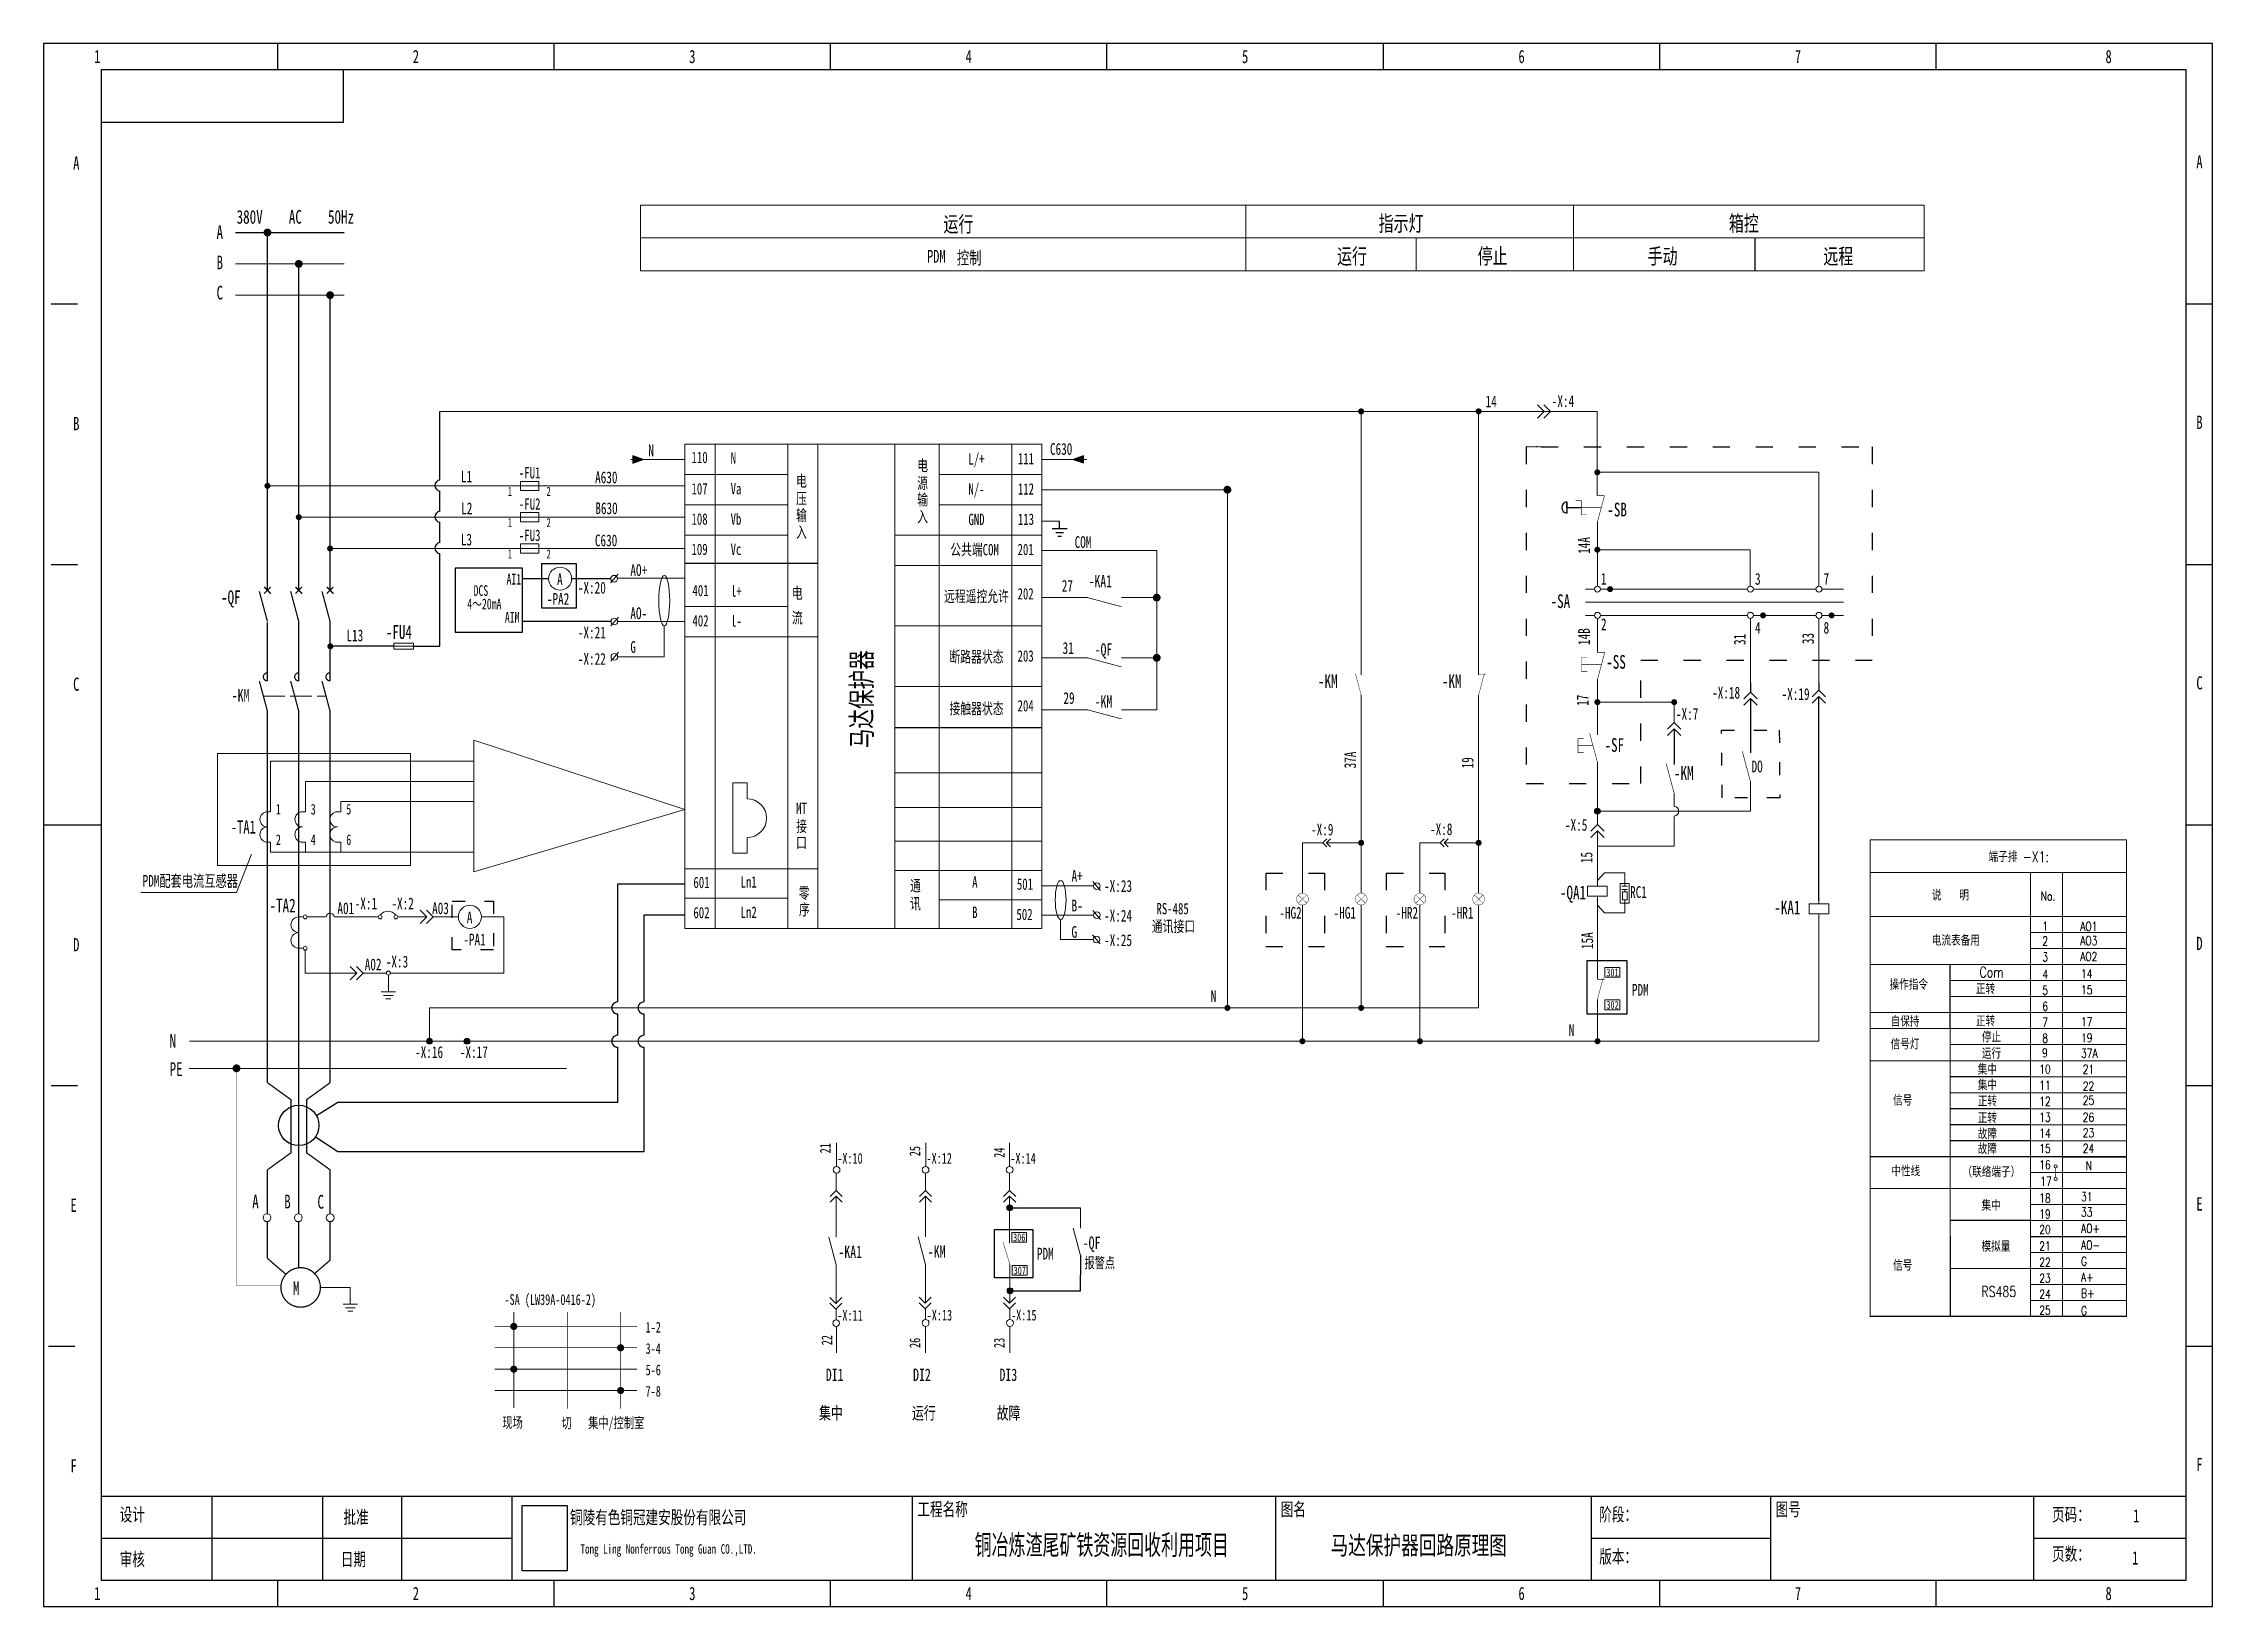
# Model space of a CAD drawing. Header units: millimetres. Extents: x 401220 to 2750366, y -101310 to 943175.
# Drawn here: x 1110437 to 1171055, y 334501 to 378199 of the extents above; entities that cross this region are included whole.
import ezdxf
from ezdxf.enums import TextEntityAlignment as Align

# ---------------------------------------------------------------- set-up
doc = ezdxf.new("R2010")
doc.units = ezdxf.units.MM
for name, pattern in [('ACAD_ISO02W100', [15, 12, -3]), ('ACAD_ISO03W100', [30, 12, -18]), ('事故照明', [800, 600, 0, -200, 0])]:
    doc.linetypes.add(name, pattern=pattern)
doc.layers.add('1', color=7, linetype='Continuous')
for name, color, linetype, lineweight in [('2', 4, 'Continuous', 18), ('_0', 7, 'Continuous', 25), ('SW', 8, 'Continuous', 20), ('T', 7, 'Continuous', 18), ('TEXT', 4, 'Continuous', 0)]:
    doc.layers.add(name, color=color, linetype=linetype, lineweight=lineweight)
doc.styles.add('IDQSTYLE', font='NSimSun.ttf', dxfattribs={"width": 0.7})
doc.styles.add('PYF', font='complex.shx', dxfattribs={"width": 0.75, "bigfont": 'hzdx.shx'})
doc.styles.add('SIM', font='simplex.shx', dxfattribs={"width": 0.75, "bigfont": 'hzdx.shx'})
doc.styles.get("Standard").update_dxf_attribs({"font": 'arial.ttf', "bigfont": 'hzdx.shx'})
doc.styles.add('标准', font='NSimSun.ttf', dxfattribs={"width": 0.667})

msp = doc.modelspace()

# ---------------------------------------------------------------- texts
at = {"style": 'IDQSTYLE', "width": 0.7}
for s, p in [('1', (1111944.7, 377537.3)), ('2', (1120846.3, 377537.3)), ('3', (1128570.8, 377537.3)), ('4', (1136295.2, 377537.3)), ('5', (1144019.7, 377537.3)), ('6', (1151744.2, 377537.3)), ('7', (1159468.7, 377537.3)), ('8', (1168149.6, 377537.3)), ('A', (1111356.2, 374557.9)), ('A', (1170687.6, 374594.7)), ('B', (1111356.2, 367274.8)), ('B', (1170687.6, 367311.6)), ('C', (1111356.2, 359991.7)), ('C', (1170687.6, 360028.5)), ('D', (1111356.2, 352708.6)), ('D', (1170687.6, 352745.4)), ('E', (1111282.6, 345425.5)), ('E', (1170687.6, 345462.3)), ('F', (1111282.6, 338142.4)), ('F', (1170687.6, 338179.2)), ('1', (1111944.7, 334574.5)), ('2', (1120846.3, 334574.5)), ('3', (1128570.8, 334574.5)), ('4', (1136295.2, 334574.5)), ('5', (1144019.7, 334574.5)), ('6', (1151744.2, 334574.5)), ('7', (1159468.7, 334574.5)), ('8', (1168149.6, 334574.5))]:
    msp.add_text(s, height=368.6, dxfattribs=at).set_placement(p, align=Align.BOTTOM_CENTER)
at = {"linetype": 'Continuous', "lineweight": 15, "style": 'IDQSTYLE', "width": 0.7}
for s, height, p in [('380V    AC    50Hz', 382.991, (1115836, 373158.6)), ('运行', 437.7, (1135589.4, 372929.5)), ('指示灯', 437.7, (1147749.8, 372948.4)), ('箱控', 437.7, (1157537.3, 372948.4)), ('A', 383, (1115274.5, 372729.8)), ('B', 383, (1115274.5, 371885)), ('PDM', 361.11, (1135131.8, 372066.7)), ('控制', 361.11, (1135962.3, 372024.8)), ('运行', 437.7, (1146587.9, 372031.4)), ('停止', 437.7, (1150516.7, 372031.4)), ('手动', 437.7, (1155267.3, 372031.4)), ('远程', 437.7, (1160177.6, 372031.4)), ('C', 383, (1115274.5, 371040.3)), ('-X:4', 328.28, (1152588.2, 368032.8)), ('110', 316.23, (1128547.4, 366467.3)), ('N', 316.2, (1129641.4, 366451.3)), ('111', 316.23, (1137667.9, 366432)), ('107', 316.23, (1128547.4, 365591.1)), ('Va', 316.23, (1129641.4, 365591.1)), ('112', 316.23, (1137667.9, 365586)), ('108', 316.23, (1128547.4, 364745.1)), ('Vb', 316.23, (1129641.4, 364745.1)), ('113', 316.23, (1137667.9, 364740.1)), ('-SB', 382.99, (1154140.7, 364975.8)), ('109', 316.23, (1128547.4, 363899.2)), ('Vc', 316.23, (1129641.4, 363899.2)), ('201', 316.23, (1137659.4, 363894.1)), ('A', 328.3, (1124790.9, 363054.6)), ('-X:20', 328.28, (1125372.3, 362819.2)), ('-KA1', 341.41, (1139646, 362996.5)), ('1', 328.3, (1153963.7, 363068.1)), ('3', 328.3, (1158268.1, 363066.2)), ('7', 328.3, (1160183.3, 363066.2)), ('-QF', 382.99, (1115402.3, 362525)), ('-PA2', 328.28, (1124506.5, 362505.2)), ('401', 316.23, (1128574.4, 362747.1)), ('202', 316.23, (1137659.4, 362656.5)), ('-SA', 382.99, (1152555.7, 362414.8)), ('-FU4', 382.99, (1120006.1, 361553.5)), ('-X:21', 328.28, (1125372.3, 361566.5)), ('402', 316.23, (1128574.4, 361901.1)), ('2', 328.3, (1153963.7, 361796.1)), ('4', 328.3, (1158268.1, 361699.8)), ('8', 328.3, (1160183.3, 361699.8)), ('-QF', 341.41, (1139817.4, 361086.4)), ('-X:22', 328.28, (1125372.3, 360829.1)), ('203', 316.23, (1137659.4, 360917.7)), ('-SS', 382.99, (1154110.3, 360717.7)), ('-KM', 348.17, (1115698.3, 359801.3)), ('-KM', 382.99, (1146055.7, 360179)), ('-KM', 382.99, (1149518.8, 360179)), ('-X:18', 328.28, (1157069.7, 359885.8)), ('-X:19', 328.28, (1159010.6, 359847.8)), ('204', 316.23, (1137659.4, 359525.9)), ('-KM', 341.41, (1139817.4, 359632.3)), ('-X:7', 328.28, (1156058.8, 359290.8)), ('-SF', 382.99, (1154062.6, 358394.3)), ('-KM', 382.99, (1156004.4, 357612.2)), ('DO', 328.28, (1158170.3, 357821.9)), ('-X:5', 328.28, (1152956.6, 356188.6)), ('-X:9', 328.28, (1145861.5, 356061)), ('-X:8', 328.28, (1149186.6, 356070.1)), ('PDM配套电流互感器', 328.28, (1113209.8, 354624.4)), ('601', 316.23, (1128601.4, 354588.3)), ('A', 316.2, (1136390.9, 354597.8)), ('501', 316.23, (1137640.1, 354539.8)), ('-X:23', 328.28, (1140077.3, 354480.6)), ('-QA1', 382.99, (1152817.6, 354272.4)), ('RC1', 328.28, (1154777.6, 354312.4)), ('-TA2', 382.99, (1116756.3, 353908.5)), ('-X:1', 328.28, (1119137, 353991.7)), ('-X:2', 328.28, (1120162.9, 353991.7)), ('602', 316.23, (1128601.4, 353742.3)), ('B', 316.2, (1136390.9, 353751.9)), ('-HG2', 328.28, (1144974.7, 353732)), ('-HG1', 328.28, (1146491.7, 353732.1)), ('-HR2', 328.28, (1148227.2, 353732)), ('-HR1', 328.28, (1149774.5, 353732)), ('-KA1', 382.99, (1158807.4, 353853.5)), ('A', 328.3, (1122269.2, 353602.5)), ('502', 316.23, (1137627.7, 353693.9)), ('-X:24', 328.28, (1140077.3, 353650.9)), ('-PA1', 328.28, (1122171.6, 352984.3)), ('-X:25', 328.28, (1140077.3, 352965.9)), ('-X:3', 328.28, (1120005.5, 352367.5)), ('N', 383, (1113963, 350121.3)), ('-X:16   -X:17', 328.278, (1120824.2, 349838.7)), ('PE', 382.99, (1113963, 349333.5)), ('-X:10', 298.43, (1132621.3, 346883.9)), ('-X:12', 298.43, (1135115.2, 346884.1)), ('-X:14', 298.43, (1137457.5, 346883.9)), ('A', 383, (1116272, 345631)), ('B', 383, (1117165.8, 345631.1)), ('C', 383, (1118094.8, 345625.4)), ('-KA1', 348.17, (1132651.3, 344245.7)), ('-KM', 348.17, (1135150.9, 344252.4)), ('-QF', 348.17, (1139479.8, 344498.2)), ('报警点', 298.43, (1139529.3, 343962.6)), ('M', 383, (1117410, 343209.8)), ('-SA (LW39A-0416-2)', 298.434, (1123321.9, 342936.2)), ('-X:11', 298.43, (1132621.3, 342492.9)), ('-X:13', 298.43, (1135120.9, 342499.6)), ('-X:15', 298.43, (1137478.9, 342499.6)), ('1-2', 298.43, (1127264.5, 342161.9)), ('3-4', 298.43, (1127264.5, 341565)), ('5-6', 298.43, (1127264.5, 340968.2)), ('DI1', 348.17, (1132301, 340808.7)), ('DI2', 348.17, (1134739.9, 340808.7)), ('DI3', 348.17, (1137153.2, 340808.7)), ('7-8', 298.43, (1127264.5, 340371.3)), ('集中', 348.17, (1132111.7, 339738.4)), ('运行', 348.17, (1134709.9, 339738.4)), ('故障', 348.17, (1137076.9, 339738.4)), ('现场', 298.43, (1123265.9, 339501)), ('切', 298.4, (1124917.1, 339487.2)), ('集中/控制室', 298.43, (1125660.3, 339492.5))]:
    msp.add_text(s, height=height, dxfattribs=at).set_placement(p)
at = {"color": 1, "linetype": 'Continuous', "lineweight": 15, "style": 'IDQSTYLE', "width": 0.7}
for s, height, p in [('14', 328.28, (1150738.8, 368024.7)), ('N', 328.3, (1127340, 366660)), ('C630', 328.28, (1138565.2, 366697.9)), ('L1', 328.28, (1122106.7, 365927.6)), ('A630', 328.28, (1125854.4, 365904.1)), ('L2', 328.28, (1122112.7, 365038.3)), ('B630', 328.28, (1125860.4, 365039.9)), ('L3', 328.28, (1122100.7, 364165.2)), ('C630', 328.28, (1125848.3, 364141.8)), ('COM', 328.28, (1139254.1, 364095.3)), ('AO+', 328.28, (1126840.1, 363311.1)), ('27', 328.28, (1138895.3, 362871.1)), ('AO-', 328.28, (1126840, 362105.3)), ('L13', 328.28, (1118905.5, 361486.7)), ('G', 328.3, (1126840, 361162)), ('31', 328.28, (1138918.2, 361133.2)), ('29', 328.28, (1138941.2, 359734.8)), ('A+', 328.28, (1139167.7, 354763)), ('A01', 328.28, (1118652.8, 353858.9)), ('A03', 328.28, (1121299.2, 353858.9)), ('B-', 328.28, (1139167.7, 353933.4)), ('G', 328.3, (1139167.7, 353196.6)), ('A02', 328.28, (1119416.6, 352288.5)), ('N', 328.3, (1143057.4, 351401.7)), ('N', 328.3, (1153063.7, 350449.5))]:
    msp.add_text(s, height=height, dxfattribs=at).set_placement(p)
at = {"linetype": 'Continuous', "lineweight": 15, "style": 'IDQSTYLE', "width": 0.7}
for s, height, p in [('L/+', 316.23, (1136512.3, 366426.9)), ('电', 316.2, (1131622.7, 365810.3)), ('电', 316.2, (1135006.6, 366241.6)), ('压', 316.2, (1131622.7, 365316.4)), ('源', 316.2, (1135006.6, 365747.7)), ('输', 316.2, (1135006.6, 365287)), ('N/-', 316.23, (1136512.3, 365581)), ('输', 316.2, (1131622.7, 364855.8)), ('入', 316.2, (1135006.6, 364808.7)), ('GND', 316.23, (1136512.3, 364735)), ('入', 316.2, (1131622.7, 364377.4)), ('公共端COM', 316.23, (1136458.3, 363889)), ('l+', 316.23, (1129801.5, 362730.8)), ('电', 316.2, (1131503.3, 362675.7)), ('远程遥控允许', 316.23, (1136512.3, 362586.6)), ('l-', 316.23, (1129801.5, 361892.6)), ('流', 316.2, (1131503.3, 361985.1)), ('断路器状态', 316.23, (1136512.3, 360894.6)), ('接触器状态', 316.23, (1136512.3, 359448.5)), ('接', 316.2, (1131622.7, 356160.5)), ('MT', 316.23, (1131622.7, 356654.4)), ('口', 316.2, (1131622.7, 355699.8)), ('Ln1', 316.23, (1130146.1, 354600.3)), ('零', 316.2, (1131694.3, 354290.5)), ('通', 316.2, (1134806.6, 354496.3)), ('Ln2', 316.23, (1130146.1, 353754.4)), ('序', 316.2, (1131701.7, 353826.2)), ('讯', 316.2, (1134805.4, 353994.3)), ('RS-485', 316.23, (1141992.6, 353854.3)), ('通讯接口', 316.23, (1142017.4, 353361.8)), ('301', 218.85, (1154285.8, 352119.3)), ('PDM', 328.28, (1155063.3, 351578.2)), ('302', 218.85, (1154285.8, 351212.2)), ('306', 218.85, (1137706.8, 344713.3)), ('PDM', 328.28, (1138434.9, 344204)), ('307', 218.85, (1137723.1, 343790))]:
    msp.add_text(s, height=height, dxfattribs=at).set_placement(p, align=Align.CENTER)
for s, p in [('1', (1123474.6, 365473.8)), ('2', (1124555.7, 365473.8)), ('2', (1124555.7, 364600.9)), ('1', (1123474.6, 364600.9)), ('1', (1123474.6, 363724.3)), ('2', (1124555.7, 363724.3))]:
    msp.add_text(s, height=253, dxfattribs=at).set_placement(p, align=Align.BOTTOM_CENTER)
at = {"color": 1, "linetype": 'Continuous', "lineweight": 15, "style": 'IDQSTYLE', "width": 0.7}
for s, height, p in [('14A', 328.28, (1153652.7, 363930.1)), ('14B', 328.28, (1153652.7, 361382.1)), ('31', 328.28, (1158004.1, 361382.1)), ('33', 328.28, (1159912.5, 361405.6)), ('17', 328.28, (1153615.8, 359680.7)), ('37A', 328.28, (1147116.1, 357932.8)), ('19', 328.28, (1150398.9, 357932.8)), ('15', 328.28, (1153723.4, 355283.3)), ('15A', 328.28, (1153743.3, 352882.7)), ('21', 298.43, (1132435, 347171.5)), ('25', 298.43, (1134939.4, 347090.4)), ('24', 298.43, (1137297.4, 347047.2)), ('22', 298.43, (1132480.5, 341806.3)), ('26', 298.43, (1134939.4, 341731)), ('23', 298.43, (1137297.4, 341731))]:
    msp.add_text(s, height=height, rotation=90, dxfattribs=at).set_placement(p)
at = {"linetype": 'Continuous', "lineweight": 15, "style": 'IDQSTYLE', "width": 0.7}
msp.add_text('马达保护器', height=574.49, rotation=90, dxfattribs=at).set_placement((1133587.3, 358494.7))
msp.add_text('-TA1 ', height=365.92, dxfattribs=at).set_placement((1116546.9, 356295), align=Align.MIDDLE_RIGHT)
for s, p in [('1', (1116935.4, 356790.7)), ('3', (1117907.3, 356790.7)), ('5', (1118901, 356790.7)), ('2', (1116935.4, 355940.9)), ('4', (1117907.3, 355940.9)), ('6', (1118901, 355940.9))]:
    msp.add_text(s, height=292.7, dxfattribs=at).set_placement(p, align=Align.MIDDLE_LEFT)
at = {"style": 'IDQSTYLE', "width": 0.7}
for s, p in [('设计', (1112570, 336781.5)), ('批准', (1118823.2, 336707.9)), ('工程名称', (1134860.7, 336928.6)), ('图名', (1145012.9, 336928.6)), ('阶段：', (1153914.4, 336781.5)), ('图号', (1158843.4, 336928.6)), ('页码：', (1166567.9, 336781.5)), ('审核', (1112570, 335530.8)), ('日期', (1118749.6, 335530.8)), ('版本：', (1153914.4, 335604.4)), ('页数：', (1166567.9, 335678))]:
    msp.add_text(s, height=368.57, dxfattribs=at).set_placement(p, align=Align.BOTTOM_LEFT)
for s, height, p in [('铜陵有色铜冠建安股份有限公司', 368.568, (1125151.5, 337180.9)), ('Tong Ling Nonferrous Tong Guan CO.,LTD.', 265.369, (1125445.8, 336245.1))]:
    msp.add_text(s, height=height, dxfattribs=at).set_placement(p, align=Align.TOP_LEFT)
for p in [(1168922, 336855), (1168892.6, 335678)]:
    msp.add_text('1', height=368.6, dxfattribs=at).set_placement(p, align=Align.CENTER)
msp.add_text('马达保护器回路原理图', height=516, dxfattribs=at).set_placement((1148871.7, 336214.9), align=Align.MIDDLE_CENTER)
at = {"linetype": 'Continuous', "lineweight": 15, "style": 'IDQSTYLE', "width": 0.7}
for tag, p in [('-FU1', (1124026.2, 366039.6)), ('-FU2', (1124026.2, 365166.7)), ('-FU3', (1124026.2, 364290.2))]:
    msp.add_attdef(tag, text='RD', height=316.23, dxfattribs=at).set_placement(p, align=Align.CENTER)
at = {"layer": 'SW', "color": 4, "linetype": 'Continuous', "lineweight": 25, "style": '标准', "width": 0.62}
msp.add_text('铜冶炼渣尾矿铁资源回收利用项目', height=560, dxfattribs=at).set_placement((1140014, 335949.2), align=Align.CENTER)
at = {"layer": 'T', "color": 7, "width": 0.75}
for s, height, style, p in [('端子排 -X1:', 298.43, 'PYF', (1164794.4, 355314.2)), ('说   明', 298.43, 'PYF', (1163208.8, 354238.8)), ('No.', 248.7, 'SIM', (1166253.9, 354238.8)), ('1', 248.7, 'SIM', (1166296.2, 353397.7)), ('AO1', 248.7, 'SIM', (1167356.5, 353392.2)), ('电流表备用', 298.43, 'PYF', (1163208.8, 352975.7)), ('2', 248.7, 'SIM', (1166296.2, 352986.1)), ('AO3', 248.7, 'SIM', (1167356.5, 352993.1)), ('Com', 298.43, 'PYF', (1164541.1, 352087.4)), ('3', 248.7, 'SIM', (1166296.2, 352536.8)), ('4', 248.7, 'SIM', (1166296.2, 352054.8)), ('AO2', 248.7, 'SIM', (1167356.5, 352550.3)), ('14', 248.7, 'SIM', (1167379.1, 352066.6)), ('操作指令', 298.43, 'PYF', (1162026.4, 351743.6)), ('正转', 298.43, 'PYF', (1164442.8, 351618.1)), ('5', 248.7, 'SIM', (1166296.2, 351607.1)), ('15', 248.7, 'SIM', (1167379.1, 351619)), ('自保持', 298.43, 'PYF', (1162056.9, 350712.3)), ('正转', 298.43, 'PYF', (1164442.8, 350721.2)), ('6', 248.7, 'SIM', (1166296.2, 351159.5)), ('信号灯', 298.43, 'PYF', (1162056.9, 350074.9)), ('停止', 298.43, 'PYF', (1164606.3, 350274.1)), ('7', 248.7, 'SIM', (1166296.2, 350711.8)), ('8', 248.7, 'SIM', (1166296.2, 350264.2)), ('17', 248.7, 'SIM', (1167379.1, 350723.7)), ('19', 248.7, 'SIM', (1167379.1, 350276)), ('运行', 298.43, 'PYF', (1164606.3, 349816.2)), ('9', 248.7, 'SIM', (1166288.9, 349856.2)), ('37A', 248.7, 'SIM', (1167379.1, 349843.9)), ('集中', 298.43, 'PYF', (1164492.2, 349366.1)), ('集中', 298.43, 'PYF', (1164492.2, 348934.2)), ('10', 248.7, 'SIM', (1166211.4, 349399.1)), ('11', 248.7, 'SIM', (1166211.4, 348951.5)), ('21', 248.7, 'SIM', (1167427.3, 349398.8)), ('22', 248.7, 'SIM', (1167427.3, 348924.9)), ('信号', 298.43, 'PYF', (1162125.8, 348504.5)), ('正转', 298.43, 'PYF', (1164492.1, 348482.5)), ('12', 248.7, 'SIM', (1166211.4, 348503.8)), ('25', 248.7, 'SIM', (1167427.3, 348529.9)), ('正转', 298.43, 'PYF', (1164492.1, 348013)), ('13', 248.7, 'SIM', (1166211.4, 348056.2)), ('26', 248.7, 'SIM', (1167427.3, 348055.9)), ('故障', 298.43, 'PYF', (1164492.1, 347566.7)), ('故障', 298.43, 'PYF', (1164492.1, 347147.3)), ('14', 248.7, 'SIM', (1166211.4, 347608.5)), ('15', 248.7, 'SIM', (1166211.4, 347182)), ('23', 248.7, 'SIM', (1167427.3, 347620.3)), ('24', 248.7, 'SIM', (1167427.3, 347184.8)), ('中性线', 298.43, 'PYF', (1162077.6, 346528.6)), ('（联络端子）', 298.43, 'PYF', (1164067.9, 346503.3)), ('16', 248.7, 'SIM', (1166211.4, 346727.1)), ('N', 248.7, 'SIM', (1167505.6, 346701.5)), ('17', 248.7, 'SIM', (1166239.6, 346267.9)), ('集中', 298.43, 'PYF', (1164596.6, 345565.4)), ('18', 248.7, 'SIM', (1166211.4, 345797.2)), ('19', 248.7, 'SIM', (1166211.4, 345349.6)), ('31', 248.7, 'SIM', (1167379.1, 345836.9)), ('33', 248.7, 'SIM', (1167379.1, 345404.7)), ('20', 248.7, 'SIM', (1166211.4, 344919.8)), ('AO+', 248.7, 'SIM', (1167379.1, 344948.9)), ('模拟量', 298.43, 'PYF', (1164596.6, 344419.4)), ('21', 248.7, 'SIM', (1166211.4, 344454.3)), ('AO-', 248.7, 'SIM', (1167379.1, 344482.9)), ('信号', 298.43, 'PYF', (1162125.8, 343891.4)), ('22', 248.7, 'SIM', (1166211.4, 344006.6)), ('23', 248.7, 'SIM', (1166211.4, 343559)), ('A+', 248.7, 'SIM', (1167379.1, 343586.9)), ('G', 248.7, 'SIM', (1167379.1, 344030)), ('RS485', 298.43, 'PYF', (1164596.6, 343158.2)), ('24', 248.7, 'SIM', (1166211.4, 343111.3)), ('B+', 248.7, 'SIM', (1167379.1, 343134.7)), ('25', 248.7, 'SIM', (1166211.4, 342663.7)), ('G', 248.7, 'SIM', (1167379.1, 342646.6))]:
    msp.add_text(s, height=height, dxfattribs=dict(at, style=style)).set_placement(p)
at = {"layer": 'TEXT', "color": 7, "linetype": 'ByBlock', "ltscale": 100, "style": '标准', "width": 0.667}
for s, p in [('AI1', (1123788.4, 363072.8)), ('AIM', (1123741.5, 362004.5))]:
    msp.add_text(s, height=300, rotation=360, dxfattribs=at).set_placement(p, align=Align.RIGHT)
msp.add_text('4～20mA', height=300, rotation=360, dxfattribs=at).set_placement((1122759.3, 362526.5), align=Align.MIDDLE)
at = {"layer": 'TEXT', "color": 4, "linetype": 'ByBlock', "ltscale": 100, "style": '标准', "width": 0.667}
msp.add_text('DCS', height=300, rotation=360, dxfattribs=at).set_placement((1122459.3, 362753.5))

# ---------------------------------------------------------------- blocks, each defined once
blk = doc.blocks.new('RECTANG')
for p, q in [((1, 1), (0, 1)), ((0, 1), (0, 0)), ((0, 0), (1, 0)), ((1, 0), (1, 1))]:
    blk.add_line(p, q)
blk = doc.blocks.new('FUSE01H')
at = {"layer": '2'}
blk.add_line((0, 0), (10, 0), dxfattribs=at)
for p in [(0, 0), (10, 0)]:
    blk.add_point(p, dxfattribs=at)
at = {"layer": '2', "xscale": 3, "yscale": 10, "zscale": 3, "rotation": 90}
blk.add_blockref('RECTANG', (10, -1.5), dxfattribs=at)
at = {"layer": '1', "width": 0.9}
for tag, p in [('RT', (5, 2)), ('CR', (5, -4))]:
    blk.add_attdef(tag, text='', height=1.8, dxfattribs=at).set_placement(p, align=Align.CENTER)
at = {"layer": '1', "width": 0.9, "flags": 1}
blk.add_attdef('SD', text='', height=1, dxfattribs=at).set_placement((5, -6), align=Align.CENTER)
at = {"layer": '2', "width": 0.9}
blk.add_attdef('DN', text='', height=2.2, dxfattribs=at).set_placement((5, 5), align=Align.CENTER)
blk = doc.blocks.new('EARTH01')
at = {"layer": '2'}
for p, q in [((0, 0), (0, -2)), ((-3, -2), (3, -2)), ((-2, -3.52), (2, -3.52)), ((-1, -4.89), (1, -4.89))]:
    blk.add_line(p, q, dxfattribs=at)
blk.add_point((0, 0), dxfattribs=at)
at = {"layer": '1', "width": 0.9, "flags": 1}
blk.add_attdef('SD', (4, -10), '', height=1, dxfattribs=at)
at = {"layer": '1', "width": 0.9}
for tag, p in [('CR', (4, -8)), ('RT', (4, -5))]:
    blk.add_attdef(tag, p, '', height=1.8, dxfattribs=at)
at = {"layer": '2', "width": 0.9}
blk.add_attdef('DN', (4, -2), '', height=2.2, dxfattribs=at)
blk = doc.blocks.new('COIL01')
at = {"layer": '2'}
for p, q in [((0, -2), (0, 0)), ((0, -7), (0, -9))]:
    blk.add_line(p, q, dxfattribs=at)
for p in [(0, 0), (0, -9)]:
    blk.add_point(p, dxfattribs=at)
at = {"layer": '2', "xscale": 10, "yscale": -5, "zscale": 10}
blk.add_blockref('RECTANG', (-5, -2), dxfattribs=at)
at = {"layer": '1', "width": 0.9}
for tag, p in [('T1', (1, -1)), ('T2', (1, -9.5))]:
    blk.add_attdef(tag, p, '', height=1.5, dxfattribs=at)
for tag, p in [('CR', (-6, -11)), ('RT', (-6, -8))]:
    blk.add_attdef(tag, text='', height=1.8, dxfattribs=at).set_placement(p, align=Align.RIGHT)
blk.add_attdef('LD', text='', height=2.5, dxfattribs=at).set_placement((0, -6), align=Align.CENTER)
at = {"layer": '1', "width": 0.9, "flags": 1}
for tag, p in [('SD', (-6, -13)), ('SN', (-6, -15))]:
    blk.add_attdef(tag, text='', height=1, dxfattribs=at).set_placement(p, align=Align.RIGHT)
at = {"layer": '2', "width": 0.9}
blk.add_attdef('DN', text='', height=2.2, dxfattribs=at).set_placement((-6, -5), align=Align.RIGHT)
blk = doc.blocks.new('17-27-01')
at = {"color": 7, "linetype": 'Continuous'}
for p, q in [((0, -2.5), (0, 0)), ((-2.5, -2.5), (2.5, -2.5)), ((-1.25, -3.75), (1.25, -3.75)), ((-0.625, -5), (0.625, -5))]:
    blk.add_line(p, q, dxfattribs=at)

# ---------------------------------------------------------------- hatches: boundary and pattern name
h = msp.add_hatch(color=256)
h.dxf.hatch_style = 1
h.paths.add_polyline_path([(1126909.8, 366467), (1126909.8, 366560.2), (1127160.9, 366560.2)])
h.paths.add_polyline_path([(1127185.6, 366569.4), (1127160.9, 366560.2), (1126909.8, 366560.2), (1126909.8, 366569.4), (1126909.8, 366669.4)])
h = msp.add_hatch(color=256)
h.dxf.hatch_style = 1
h.paths.add_polyline_path([(1139499.5, 366671.9), (1139499.5, 366578.6), (1139248.4, 366578.6)])
h.paths.add_polyline_path([(1139223.7, 366569.4), (1139248.4, 366578.6), (1139499.5, 366578.6), (1139499.5, 366569.4), (1139499.5, 366469.5)])
h = msp.add_hatch(color=256)
h.dxf.hatch_style = 1
h.paths.add_polyline_path([(1153780.5, 356734.7, 1), (1153944.7, 356734.7, 1)])
h = msp.add_hatch(color=256)
h.dxf.hatch_style = 1
h.paths.add_polyline_path([(1137356.8, 345651, 1), (1137520.9, 345651, 1)])
h = msp.add_hatch(color=256)
h.dxf.hatch_style = 1
h.paths.add_polyline_path([(1137365.8, 343331.8, 1), (1137529.9, 343331.8, 1)])

# ---------------------------------------------------------------- linework, layer by layer
at = {"ltscale": 4}
for p, q in [((1116984, 377463.8), (1116984, 378199.4)), ((1124708.5, 377463.8), (1124708.5, 378199.4)), ((1132433, 377463.8), (1132433, 378199.4)), ((1140157.5, 377463.8), (1140157.5, 378199.4)), ((1147882, 377463.8), (1147882, 378199.4)), ((1155606.5, 377463.8), (1155606.5, 378199.4)), ((1163331, 377463.8), (1163331, 378199.4)), ((1118823.2, 375992.4), (1118823.2, 377463.8)), ((1112055.1, 375992.4), (1118823.2, 375992.4)), ((1110657.3, 370916.3), (1111393, 370916.3)), ((1170319.8, 370916.3), (1171055.4, 370916.3)), ((1110657.3, 363633.2), (1111393, 363633.2)), ((1170319.8, 363633.2), (1171055.4, 363633.2)), ((1110436.6, 356350.2), (1112055.1, 356350.2)), ((1170319.8, 356350.2), (1171055.4, 356350.2)), ((1110657.3, 349067.1), (1111393, 349067.1)), ((1170319.8, 349067.1), (1171055.4, 349067.1)), ((1110583.7, 341784), (1111319.4, 341784)), ((1170319.8, 341784), (1171055.4, 341784)), ((1112055.1, 337590.7), (1170319.8, 337590.7)), ((1115144.9, 337590.7), (1115144.9, 335236.6)), ((1118234.7, 337590.7), (1118234.7, 335236.6)), ((1120441.7, 337590.7), (1120441.7, 335236.6)), ((1123531.5, 337590.7), (1123531.5, 335236.6)), ((1134713.6, 337590.7), (1134713.6, 335236.6)), ((1144865.8, 337590.7), (1144865.8, 335236.6)), ((1153693.7, 337590.7), (1153693.7, 335236.6)), ((1158696.3, 337590.7), (1158696.3, 335236.6)), ((1166052.9, 337590.7), (1166052.9, 335236.6)), ((1112055.1, 336413.6), (1123531.5, 336413.6)), ((1153693.7, 336413.6), (1158696.3, 336413.6)), ((1166052.9, 336413.6), (1170319.8, 336413.6)), ((1116984, 334500.9), (1116984, 335236.6)), ((1124708.5, 334500.9), (1124708.5, 335236.6)), ((1132433, 334500.9), (1132433, 335236.6)), ((1140157.5, 334500.9), (1140157.5, 335236.6)), ((1147882, 334500.9), (1147882, 335236.6)), ((1155606.5, 334500.9), (1155606.5, 335236.6)), ((1163331, 334500.9), (1163331, 335236.6))]:
    msp.add_line(p, q, dxfattribs=at)
at = {"linetype": 'Continuous', "lineweight": 15}
for p, q in [((1127125.9, 373678.4), (1162993.1, 373678.2)), ((1127125.9, 371845.5), (1127125.9, 373678.4)), ((1127125.9, 371845.4), (1127125.9, 373678.2)), ((1144034.3, 371845.5), (1144034.3, 373678.4)), ((1144034.3, 371845.4), (1144034.3, 373678.2)), ((1153194.8, 371845.6), (1153194.8, 373678.5)), ((1153194.8, 371845.5), (1153194.8, 373678.4)), ((1162993.1, 371845.6), (1162993.1, 373678.5)), ((1162993.1, 371845.5), (1162993.1, 373678.4)), ((1162993.1, 371845.4), (1162993.1, 373678.2)), ((1127125.9, 372761.9), (1162993.1, 372761.8)), ((1148794.3, 371845.5), (1148794.3, 372761.9)), ((1153194.8, 371845.5), (1153194.8, 372761.9)), ((1127125.9, 371845.7), (1162993.1, 371845.6)), ((1152376.8, 367912.7), (1152191.1, 368098.4)), ((1152551.9, 367912.7), (1152366.2, 368098.4)), ((1121517.7, 367912.7), (1153491.7, 367912.7)), ((1147261.8, 367912.7), (1147261.8, 360550.7)), ((1150544.6, 367912.7), (1150544.6, 360550.7)), ((1152191.1, 367727), (1152376.8, 367912.7)), ((1152366.2, 367727), (1152551.9, 367912.7)), ((1152551.9, 367912.7), (1153858.9, 367912.7)), ((1153858.9, 366540.2), (1153858.9, 367912.9)), ((1153858.9, 367912.9), (1153858.9, 366540.2)), ((1153858.9, 367912.7), (1153858.9, 367912.7)), ((1128360.1, 366992.4), (1128360.1, 353456.8)), ((1128360.1, 366992.4), (1128360.1, 353456.8)), ((1128360.1, 366992.4), (1138342.6, 366992.4)), ((1128360.1, 366992.4), (1138342.6, 366992.4)), ((1129206.1, 366992.4), (1129206.1, 353456.8)), ((1131236.4, 366992.4), (1131236.4, 353456.8)), ((1132082.4, 366992.4), (1132082.4, 353456.8)), ((1134234.6, 366992.4), (1134234.6, 353456.8)), ((1135466.3, 366992.4), (1135466.3, 364454.5)), ((1137496.7, 366992.4), (1137496.7, 364454.5)), ((1138342.6, 366992.4), (1138342.6, 353456.8)), ((1126855, 366569.4), (1128360.1, 366569.4)), ((1128360.1, 366146.4), (1131236.4, 366146.4)), ((1129206.1, 366146.4), (1131236.4, 366146.4)), ((1135466.3, 366146.4), (1138342.6, 366146.4)), ((1138342.6, 366569.4), (1139595.4, 366569.4)), ((1153858.9, 366540.2), (1153858.9, 365557.9)), ((1160048.5, 366209.5), (1153858.9, 366209.5)), ((1160048.5, 366209.5), (1160048.5, 363026.8)), ((1128360.1, 365828.1), (1116739.9, 365828.1)), ((1124449.2, 365828.1), (1123603.2, 365828.1)), ((1123772.4, 365701.2), (1123772.4, 365955)), ((1123772.4, 365955), (1124280, 365955)), ((1123772.4, 365955), (1123772.4, 365701.2)), ((1124280, 365955), (1123772.4, 365955)), ((1124280, 365701.2), (1123772.4, 365701.2)), ((1123772.4, 365701.2), (1124280, 365701.2)), ((1124280, 365955), (1124280, 365701.2)), ((1124280, 365701.2), (1124280, 365955)), ((1138342.6, 365723.4), (1139595.4, 365723.4)), ((1138342.6, 365723.4), (1143524.5, 365723.4)), ((1143524.5, 351236.8), (1143524.5, 365723.4)), ((1128360.1, 364955.2), (1117531.7, 364955.2)), ((1124449.2, 364955.2), (1123603.2, 364955.2)), ((1123772.4, 364828.3), (1123772.4, 365082.1)), ((1123772.4, 365082.1), (1124280, 365082.1)), ((1123772.4, 365082.1), (1123772.4, 364828.3)), ((1124280, 365082.1), (1123772.4, 365082.1)), ((1124280, 365082.1), (1124280, 364828.3)), ((1124280, 364828.3), (1124280, 365082.1)), ((1128360.1, 365300.4), (1131236.4, 365300.4)), ((1135466.3, 365300.4), (1138342.6, 365300.4)), ((1124280, 364828.3), (1123772.4, 364828.3)), ((1123772.4, 364828.3), (1124280, 364828.3)), ((1128360.1, 364454.5), (1131236.4, 364454.5)), ((1128360.1, 364454.5), (1131236.4, 364454.5)), ((1134234.6, 364454.5), (1138342.6, 364454.5)), ((1134234.6, 364454.5), (1138342.6, 364454.5)), ((1135466.3, 364454.5), (1135466.3, 353456.8)), ((1137496.7, 364454.5), (1137496.7, 353456.8)), ((1138835.4, 364846.8), (1138342.6, 364846.8)), ((1153864.9, 363027), (1153864.9, 364824.5)), ((1128360.1, 364078.7), (1118448.9, 364078.7)), ((1124449.2, 364078.7), (1123603.2, 364078.7)), ((1123772.4, 363951.8), (1123772.4, 364205.6)), ((1123772.4, 364205.6), (1124280, 364205.6)), ((1123772.4, 364205.6), (1123772.4, 363951.8)), ((1124280, 364205.6), (1123772.4, 364205.6)), ((1124280, 363951.8), (1123772.4, 363951.8)), ((1123772.4, 363951.8), (1124280, 363951.8)), ((1124280, 364205.6), (1124280, 363951.8)), ((1124280, 363951.8), (1124280, 364205.6)), ((1140733, 364021.9), (1138342.6, 364021.9)), ((1141223.1, 364021.9), (1138832.8, 364021.9)), ((1141548.7, 364021.9), (1139158.3, 364021.9)), ((1141548.7, 359569.9), (1141548.7, 364021.9)), ((1153864.9, 364045.3), (1158133.3, 364045.3)), ((1158133.3, 364045.3), (1158133.3, 363026.8)), ((1126500.3, 363363.3), (1126283.7, 363115.6)), ((1127575.9, 363248.4), (1126475.9, 363248.4)), ((1127859, 363248.4), (1126759, 363248.4)), ((1128360.1, 363248.4), (1127260.1, 363248.4)), ((1128360.1, 363670.3), (1132082.4, 363670.3)), ((1134234.6, 363608.5), (1138342.6, 363608.5)), ((1138342.6, 362706.2), (1139125.2, 362706.2)), ((1138832.8, 362706.2), (1139615.3, 362706.2)), ((1140565.1, 362706.2), (1141223.1, 362706.2)), ((1140890.7, 362706.2), (1141548.7, 362706.2)), ((1153532.1, 362943.4), (1153781.3, 362943.4)), ((1153532.1, 362575.3), (1160736.8, 362575.3)), ((1153948.6, 362943.4), (1158056.2, 362943.4)), ((1158223.5, 362943.4), (1159971.4, 362943.4)), ((1160138.7, 362943.4), (1160736.8, 362943.4)), ((1126508.3, 362164.4), (1126291.7, 361916.7)), ((1127575.9, 362036.6), (1126475.9, 362036.6)), ((1127859, 362036.6), (1126759, 362036.6)), ((1128360.1, 362036.6), (1127260.1, 362036.6)), ((1127787.6, 361913.9), (1127788.4, 361609.7)), ((1128360.1, 362459.6), (1131236.4, 362459.6)), ((1134234.6, 361916.5), (1138342.6, 361916.5)), ((1153532.1, 362209), (1153781.3, 362209)), ((1153864.9, 361174.6), (1153864.9, 362125.4)), ((1153948.6, 362209), (1158056.2, 362209)), ((1158139.8, 362125.4), (1158139.8, 360479.1)), ((1158139.8, 361901), (1158139.8, 360254.7)), ((1158223.5, 362209), (1159971.4, 362209)), ((1160055.1, 362125.4), (1160055.1, 360479.1)), ((1160055.1, 361901), (1160055.1, 360254.7)), ((1160138.7, 362209), (1160736.8, 362209)), ((1127787.6, 361704), (1127787.6, 361049.9)), ((1128360.1, 361613.6), (1132082.4, 361613.6)), ((1128360.1, 361613.6), (1132082.4, 361613.6)), ((1126508.3, 361177.6), (1126291.7, 360930)), ((1127004.2, 361049.9), (1126475.9, 361049.9)), ((1127287.3, 361049.9), (1126759, 361049.9)), ((1127788.4, 361049.9), (1127260.1, 361049.9)), ((1138342.6, 361024), (1139125.2, 361024)), ((1138832.8, 361024), (1139615.3, 361024)), ((1140565.1, 361024), (1141223.1, 361024)), ((1140890.7, 361024), (1141548.7, 361024)), ((1134234.6, 360224.6), (1138342.6, 360224.6)), ((1153862.6, 358873.7), (1153862.6, 360413.6)), ((1160055.1, 360117.3), (1159869.4, 359931.6)), ((1160240.8, 359931.6), (1160055.1, 360117.3)), ((1138342.6, 359569.9), (1139125.2, 359569.9)), ((1138832.8, 359569.9), (1139615.3, 359569.9)), ((1140565.1, 359569.9), (1141223.1, 359569.9)), ((1140890.7, 359569.9), (1141548.7, 359569.9)), ((1147261.8, 359983.7), (1147261.8, 355907)), ((1150544.6, 359983.7), (1150544.6, 355907)), ((1153862.6, 359784.2), (1156009.1, 359784.2)), ((1156009.1, 359784.2), (1156009.1, 359212.1)), ((1158139.8, 360062.6), (1157954.1, 359876.9)), ((1158139.8, 359887.5), (1157954.1, 359701.8)), ((1158325.5, 359876.9), (1158139.8, 360062.6)), ((1158139.8, 359887.5), (1158139.8, 359758.7)), ((1158325.5, 359701.8), (1158139.8, 359887.5)), ((1158139.8, 359650.3), (1158139.8, 358371.1)), ((1160055.1, 359942.3), (1159869.4, 359756.6)), ((1160055.1, 359942.3), (1160055.1, 359758.7)), ((1160240.8, 359756.6), (1160055.1, 359942.3)), ((1160055.1, 359650.3), (1160055.1, 358557.6)), ((1156009.1, 359212.1), (1155823.4, 359026.4)), ((1156009.1, 359037), (1155823.4, 358851.3)), ((1156194.8, 359026.4), (1156009.1, 359212.1)), ((1156194.8, 358851.3), (1156009.1, 359037)), ((1122464.5, 358724.4), (1122464.5, 355044)), ((1128360.1, 356780.2), (1122464.5, 358724.4)), ((1116786.8, 356719.9), (1116786.8, 358136.2)), ((1116786.8, 358136.2), (1122464.5, 358136.2)), ((1134234.6, 357812.8), (1138342.6, 357812.8)), ((1153862.6, 356816.7), (1153862.6, 358107.7)), ((1117765.7, 356719.9), (1117765.7, 357569.6)), ((1117765.7, 357569.6), (1122464.5, 357569.6)), ((1156009.1, 357231.1), (1156009.1, 356868.5)), ((1158139.8, 357564.9), (1158139.8, 356734.7)), ((1116698.1, 356719.9), (1116786.8, 356719.9)), ((1117677, 356719.9), (1117765.7, 356719.9)), ((1118655.9, 356719.9), (1118744.6, 356719.9)), ((1118744.6, 356719.9), (1118744.6, 357003.1)), ((1118744.6, 357003.1), (1122464.5, 357003.1)), ((1122464.5, 355044), (1128360.1, 356780.2)), ((1134234.6, 356840.7), (1138342.6, 356840.7)), ((1138342.6, 356840.7), (1134620.3, 356840.7)), ((1138342.6, 356840.7), (1134620.3, 356840.7)), ((1153862.6, 356365.4), (1153862.6, 356652.6)), ((1153944.7, 356734.7), (1158139.8, 356734.7)), ((1156009.1, 356600.8), (1156009.1, 355754.9)), ((1116698.1, 355870.1), (1116786.8, 355870.1)), ((1116786.8, 355870.1), (1116786.8, 355586.8)), ((1117677, 355870.1), (1117765.7, 355870.1)), ((1117765.7, 355870.1), (1117765.7, 355586.8)), ((1118655.9, 355870.1), (1118744.6, 355870.1)), ((1118744.6, 355870.1), (1118744.6, 355586.8)), ((1134234.6, 355894.8), (1138342.6, 355894.8)), ((1138342.6, 355894.8), (1134620.3, 355894.8)), ((1138342.6, 355894.8), (1134620.3, 355894.8)), ((1146189.6, 355851.8), (1145620.4, 355851.8)), ((1145620.4, 354444), (1145620.4, 355851.8)), ((1146189.6, 355851.8), (1146301.1, 355963.3)), ((1146301.1, 355740.4), (1146189.6, 355851.8)), ((1146294.7, 355851.8), (1146406.1, 355963.3)), ((1147206.7, 355851.8), (1146294.7, 355851.8)), ((1146406.1, 355740.4), (1146294.7, 355851.8)), ((1149472.4, 355851.8), (1148903.2, 355851.8)), ((1148903.2, 354444), (1148903.2, 355851.8)), ((1149472.4, 355851.8), (1149583.8, 355963.2)), ((1149583.8, 355740.4), (1149472.4, 355851.8)), ((1149577.5, 355851.8), (1149688.9, 355963.2)), ((1150489.5, 355851.8), (1149577.5, 355851.8)), ((1149688.9, 355740.4), (1149577.5, 355851.8)), ((1153862.6, 356365.4), (1153676.9, 356179.7)), ((1153862.6, 356190.3), (1153676.9, 356004.6)), ((1154048.3, 356179.7), (1153862.6, 356365.4)), ((1153862.6, 354638.2), (1153862.6, 356190.3)), ((1154048.3, 356004.6), (1153862.6, 356190.3)), ((1116253.6, 355536.3), (1115832.2, 354459)), ((1122464.5, 355586.8), (1116786.8, 355586.8)), ((1147261.8, 355796.7), (1147261.8, 354444)), ((1150544.6, 355796.7), (1150544.6, 354444)), ((1153862.6, 354638.2), (1153862.6, 355756.9)), ((1156009.1, 355754.9), (1153862.6, 355754.9)), ((1128360.1, 355124.5), (1132082.4, 355124.5)), ((1138342.6, 355076), (1134234.6, 355076)), ((1138342.6, 354653), (1139775.5, 354653)), ((1139760, 354767.9), (1139976.6, 354520.2)), ((1153862.6, 354802.6), (1154058.3, 355011.6)), ((1153862.6, 354846.1), (1153862.6, 354846.1)), ((1153862.6, 354846.1), (1153862.6, 354846.1)), ((1154633.8, 355011.6), (1154058.3, 355011.6)), ((1154706.1, 354637), (1154548.2, 354637)), ((1154633.8, 354637), (1154633.8, 355011.6)), ((1113159.5, 354459), (1115832.2, 354459)), ((1128360.1, 354302.7), (1131236.4, 354302.7)), ((1138342.6, 354254.2), (1135466.3, 354254.2)), ((1145620.4, 354113.1), (1145620.4, 350304.7)), ((1147261.8, 354113.1), (1147261.8, 351236.8)), ((1148903.2, 354113), (1148903.2, 350304.7)), ((1150544.6, 354113.1), (1150544.6, 351236.8)), ((1153862.6, 354255.2), (1153862.6, 352095.4)), ((1153862.6, 354106.3), (1154058.3, 353897.3)), ((1154706.1, 354551.3), (1154548.2, 354551.3)), ((1154633.8, 354479.5), (1154633.8, 354551.3)), ((1154633.8, 354254.4), (1154633.8, 353897.3)), ((1117573.5, 353781.1), (1117697.9, 353781.1)), ((1117807.3, 353781.1), (1118339.5, 353781.1)), ((1118558.2, 353781.1), (1119792.6, 353781.1)), ((1120339.9, 353781.1), (1121151, 353781.1)), ((1121151, 353781.1), (1120965.3, 353966.8)), ((1120965.3, 353595.4), (1121151, 353781.1)), ((1121326.1, 353781.1), (1121140.4, 353966.8)), ((1121140.4, 353595.4), (1121326.1, 353781.1)), ((1121326.1, 353781.1), (1122032.9, 353782.7)), ((1122677.1, 353781.1), (1123301.7, 353781.1)), ((1123301.7, 353781.1), (1123301.7, 352210.7)), ((1128360.1, 353456.8), (1138342.6, 353456.8)), ((1128360.1, 353456.8), (1132082.4, 353456.8)), ((1134234.6, 353456.8), (1138342.6, 353456.8)), ((1138342.6, 353831.3), (1139775.5, 353831.3)), ((1138863.6, 353149.8), (1138863.6, 353708.5)), ((1139760, 353959.1), (1139976.6, 353711.4)), ((1154633.8, 353897.3), (1154058.3, 353897.3)), ((1160055.1, 353869.6), (1160055.1, 352793.5)), ((1160055.1, 353814.9), (1160055.1, 350304.8)), ((1117573.5, 352905.7), (1117697.9, 352905.7)), ((1117752.6, 352850.9), (1117752.6, 352210.7)), ((1139775.5, 353149.8), (1138863.6, 353149.8)), ((1139752.1, 353277.6), (1139968.6, 353029.9)), ((1153862.6, 353030.6), (1153862.6, 352098.2)), ((1160055.1, 353259.5), (1160055.1, 351604.5)), ((1117752.6, 352210.7), (1119196.7, 352210.7)), ((1119196.7, 352210.7), (1119011, 352396.4)), ((1119011, 352025), (1119196.7, 352210.7)), ((1119371.8, 352210.7), (1119186.1, 352396.4)), ((1119186.1, 352025), (1119371.8, 352210.7)), ((1120021.9, 352210.7), (1119371.8, 352210.7)), ((1123301.7, 352210.7), (1120131.3, 352210.7)), ((1153862.6, 352405.3), (1153862.6, 352036.7)), ((1120076.6, 351818.4), (1120076.6, 352156)), ((1160055.1, 352112.8), (1160055.1, 350304.8)), ((1150544.6, 351236.8), (1121224.6, 351236.8)), ((1121224.6, 350304.7), (1121224.6, 351236.8)), ((1153862.6, 351469.7), (1153865.8, 350224.7)), ((1114517.3, 350304.7), (1126985.3, 350304.7)), ((1121306.6, 350304.7), (1122191.5, 350304.7)), ((1122100.3, 350304.7), (1160055.1, 350304.8)), ((1114510.2, 349547.8), (1125055.9, 349547.8)), ((1132602.7, 346804.7), (1132602.7, 347469.9)), ((1135096.5, 346804.9), (1135096.5, 347470.2)), ((1137438.9, 346804.7), (1137438.9, 347469.9)), ((1132590.3, 346241.2), (1132590.3, 346608.3)), ((1132590.3, 346131.1), (1132590.3, 346248.9)), ((1134921, 345969), (1135089.9, 346137.8)), ((1135089.9, 346248), (1135089.9, 346615.1)), ((1135089.9, 346137.8), (1135089.9, 346255.7)), ((1135089.9, 346137.8), (1135258.7, 345969)), ((1137270, 345969), (1137438.9, 346137.8)), ((1137438.9, 346248), (1137438.9, 346615.1)), ((1137438.9, 346137.8), (1137438.9, 346255.7)), ((1137438.9, 346137.8), (1137607.7, 345969)), ((1132421.5, 345962.2), (1132590.3, 346131.1)), ((1132421.5, 345803.1), (1132590.3, 345971.9)), ((1132590.3, 346131.1), (1132759.1, 345962.2)), ((1132590.3, 345028.1), (1132590.3, 345971.9)), ((1132590.3, 345971.9), (1132759.1, 345803.1)), ((1134921, 345809.8), (1135089.9, 345978.7)), ((1135089.9, 345034.9), (1135089.9, 345978.7)), ((1135089.9, 345978.7), (1135258.7, 345809.8)), ((1137270, 345809.8), (1137438.9, 345978.7)), ((1137438.9, 345034.9), (1137438.9, 345978.7)), ((1137438.9, 345978.7), (1137607.7, 345809.8)), ((1139418.8, 345651), (1139418.8, 345081)), ((1132590.3, 345169.4), (1132590.3, 344828.5)), ((1132590.3, 345169.4), (1132590.3, 344828.5)), ((1135089.9, 345176.1), (1135089.9, 344835.3)), ((1137438.9, 345031.1), (1137438.9, 344662.5)), ((1139212.8, 345081), (1139418.8, 344312.3)), ((1132384.3, 344828.5), (1132590.3, 344059.8)), ((1134883.9, 344835.3), (1135089.9, 344066.5)), ((1132590.3, 344059.8), (1132590.3, 342974.1)), ((1135089.9, 344066.5), (1135089.9, 342980.8)), ((1137447.9, 344066.5), (1137447.9, 342980.8)), ((1119012.6, 343423.7), (1118177.3, 343423.7)), ((1119012.6, 343086.2), (1119012.6, 343423.7)), ((1132409.3, 343142.9), (1132578.1, 342974.1)), ((1132578.1, 342974.1), (1132746.9, 343142.9)), ((1134908.9, 343149.7), (1135077.7, 342980.8)), ((1135077.7, 342980.8), (1135246.5, 343149.7)), ((1137266.9, 343149.7), (1137435.7, 342980.8)), ((1137435.7, 342980.8), (1137604.5, 343149.7)), ((1132409.3, 342983.7), (1132578.1, 342814.9)), ((1132578.1, 342814.9), (1132746.9, 342983.7)), ((1132590.3, 342814.9), (1132590.3, 342519)), ((1134908.9, 342990.5), (1135077.7, 342821.7)), ((1135077.7, 342821.7), (1135246.5, 342990.5)), ((1135089.9, 342821.7), (1135089.9, 342525.7)), ((1137266.9, 342990.5), (1137435.7, 342821.7)), ((1137435.7, 342821.7), (1137604.5, 342990.5)), ((1137447.9, 342821.7), (1137447.9, 342525.7)), ((1132602.9, 342330.2), (1132602.9, 341597.6)), ((1135089.9, 342336.2), (1135089.9, 341597.6)), ((1137447.9, 342336.2), (1137447.9, 341597.6))]:
    msp.add_line(p, q, dxfattribs=at)
for p, q in [((1158261.3, 372761.9), (1158261.3, 371845.5)), ((1121517.7, 365993.8), (1121517.7, 367912.7)), ((1127185.6, 366569.4), (1126909.8, 366669.4)), ((1126909.8, 366669.4), (1126909.8, 366569.4)), ((1126909.8, 366569.4), (1126909.8, 366467)), ((1126909.8, 366467), (1127185.6, 366569.4)), ((1139499.5, 366671.9), (1139223.7, 366569.4)), ((1139223.7, 366569.4), (1139499.5, 366469.5)), ((1139499.5, 366569.4), (1139499.5, 366671.9)), ((1139499.5, 366469.5), (1139499.5, 366569.4)), ((1121517.7, 365120.9), (1121517.7, 365685.9)), ((1153007.7, 365218.4), (1153007.7, 365384.2)), ((1153007.7, 365384.2), (1153007.7, 365062.7)), ((1153412.7, 365218.4), (1153007.7, 365218.4)), ((1121517.7, 364244.4), (1121517.7, 364813)), ((1121517.7, 361348.1), (1121517.7, 363936.4)), ((1124554.5, 363235.5), (1123823, 363235.5)), ((1126291.2, 363235.5), (1125198.8, 363235.5)), ((1128360.1, 363670.3), (1132082.4, 363670.3)), ((1126299.2, 362036.6), (1123823, 362036.6)), ((1120234.1, 361348.1), (1118448.9, 361348.1)), ((1120781.3, 361348.1), (1121517.7, 361348.1)), ((1158139.8, 359887.5), (1158139.8, 358371.1)), ((1160055.1, 354252.6), (1160055.1, 359942.3)), ((1134234.6, 359074.2), (1138342.6, 359074.2)), ((1156009.1, 359037), (1156009.1, 358041.2)), ((1126491, 351403.3), (1126491, 354704.1)), ((1126491, 354704.1), (1128360.1, 354704.1)), ((1127228.5, 351402.9), (1127228.5, 353836.9)), ((1127228.5, 353836.9), (1128360.1, 353836.9)), ((1163723.8, 350657.7), (1163723.8, 352448.3)), ((1126491, 350471.3), (1126491, 351070.2)), ((1127223.5, 350471.4), (1127222.5, 351070.1)), ((1126491, 348603.3), (1126491, 350138.2)), ((1127228.5, 347220.8), (1127224, 350138.1)), ((1118066.1, 348226.9), (1118666.8, 348603.3)), ((1118666.8, 348603.3), (1126491, 348603.3)), ((1165962, 348419.5), (1163723.8, 348419.5)), ((1165962, 347971.8), (1163723.8, 347971.8)), ((1118042, 347637.6), (1118666.8, 347220.8)), ((1165962, 347524.2), (1163723.8, 347524.2)), ((1118666.8, 347220.8), (1127228.5, 347220.8)), ((1165962, 347076.5), (1161485.5, 347076.5)), ((1165962, 347076.5), (1163723.8, 347076.5)), ((1168647.9, 347076.5), (1165962, 347076.5)), ((1166857.3, 347076.5), (1168647.9, 347076.5)), ((1137438.9, 345651), (1139157.6, 345651)), ((1138145.7, 345651), (1139418.8, 345651)), ((1165962, 345292.6), (1163723.8, 345292.6)), ((1168647.9, 344838.4), (1165962, 344838.4)), ((1139418.8, 344312.3), (1139418.8, 343769.5)), ((1139418.8, 343331.8), (1139418.8, 343769.5)), ((1137447.9, 343331.8), (1139418.8, 343331.8)), ((1168647.9, 342606.7), (1161485.5, 342606.7))]:
    msp.add_line(p, q)
at = {"color": 6, "linetype": 'ACAD_ISO03W100'}
msp.add_line((1152287.9, 366917), (1151873.9, 366917), dxfattribs=at)
at = {"color": 6, "linetype": 'ACAD_ISO03W100', "ltscale": 40}
for p, q in [((1151873.9, 366917), (1151873.9, 357506.4)), ((1152287.9, 366917), (1161545.3, 366917)), ((1161545.3, 366917), (1161545.3, 360961.2)), ((1155073.2, 357506.4), (1155073.2, 360961.2)), ((1155073.2, 360961.2), (1161545.3, 360961.2)), ((1151873.9, 357506.4), (1155073.2, 357506.4)), ((1144593.4, 355006.5), (1146234.4, 355006.5)), ((1144593.4, 355006.5), (1144593.4, 352952.1)), ((1146234.4, 355006.5), (1146234.4, 352952.1)), ((1147962, 355006.5), (1149603, 355006.5)), ((1147962, 355006.5), (1147962, 352952.1)), ((1149603, 355006.5), (1149603, 352952.1)), ((1144593.4, 352952.1), (1146234.4, 352952.1)), ((1147962, 352952.1), (1149603, 352952.1))]:
    msp.add_line(p, q, dxfattribs=at)
at = {"color": 7}
for p, q in [((1158139.8, 360319.8), (1158139.8, 360062.6)), ((1160055.1, 360319.8), (1160055.1, 360117.3)), ((1165962, 349314.8), (1163723.8, 349314.8)), ((1163723.8, 344844.9), (1163723.8, 342606.7))]:
    msp.add_line(p, q, dxfattribs=at)
at = {"linetype": 'ACAD_ISO02W100', "lineweight": 15, "ltscale": 50}
msp.add_line((1116584.8, 359950.8), (1118335.6, 359950.8), dxfattribs=at)
at = {"linetype": 'ACAD_ISO03W100', "ltscale": 30}
for p, q in [((1121859, 354223.3), (1123011.8, 354223.3)), ((1121859, 352856), (1121859, 354223.3)), ((1123011.8, 354223.3), (1123011.8, 352856)), ((1123011.8, 352856), (1121859, 352856))]:
    msp.add_line(p, q, dxfattribs=at)
at = {"lineweight": 15}
msp.add_line((1160055.1, 350304.8), (1152453.7, 350304.8), dxfattribs=at)
at = {"ltscale": 4}
for points in [[(1110436.6, 334500.9), (1171055.4, 334500.9), (1171055.4, 378199.4), (1110436.6, 378199.4)], [(1112055.1, 335236.6), (1170319.8, 335236.6), (1170319.8, 377463.8), (1112055.1, 377463.8)]]:
    msp.add_lwpolyline(points, close=True, dxfattribs=at)
at = {"linetype": 'Continuous', "lineweight": 15}
for points, const_width in [([(1115797.8, 372911.4), (1118846.6, 372911.4)], 35), ([(1116698.1, 372911.4), (1116698.1, 369298.3)], 35), ([(1115797.8, 372036), (1118846.6, 372036)], 35), ([(1117573.5, 372036), (1117573.5, 369298.3)], 35), ([(1115797.8, 371160.6), (1118846.6, 371160.6)], 35), ([(1118448.9, 371160.6), (1118448.9, 369298.3)], 35), ([(1116698.1, 370101.4), (1116698.1, 367598.5)], 35), ([(1117573.5, 370101.4), (1117573.5, 367598.5)], 35), ([(1118448.9, 370101.4), (1118448.9, 367598.5)], 35), ([(1116698.1, 367598.5), (1116698.1, 364783.1)], 35), ([(1117573.5, 367598.5), (1117573.5, 364783.1)], 35), ([(1118448.9, 367598.5), (1118448.9, 364783.1)], 35), ([(1116698.1, 365726.9), (1116698.1, 362911.5)], 35), ([(1117573.5, 365726.9), (1117573.5, 362911.5)], 35), ([(1118448.9, 365726.9), (1118448.9, 362911.5)], 35), ([(1154061.4, 365557.9), (1153857.5, 364796.9)], 15.8), ([(1154061.4, 365557.9), (1153857.5, 365557.9)], 15.8), ([(1153255.2, 365415.4), (1153412.7, 365415.4), (1153412.7, 365021.4), (1153570.3, 365021.4)], 16.4), ([(1153412.7, 365218.4), (1153970.5, 365218.4)], 15.8), ([(1116471.5, 362881.6), (1116698.1, 362036.1)], 35), ([(1116605.2, 363004.3), (1116790.9, 362818.6)], 35), ([(1116790.9, 363004.3), (1116605.2, 362818.6)], 35), ([(1117346.9, 362881.6), (1117573.5, 362036.1)], 35), ([(1117666.3, 363004.3), (1117480.6, 362818.6)], 35), ([(1117480.6, 363004.3), (1117666.3, 362818.6)], 35), ([(1118222.3, 362881.6), (1118448.9, 362036.1)], 35), ([(1118541.7, 363004.3), (1118356, 362818.6)], 35), ([(1118356, 363004.3), (1118541.7, 362818.6)], 35), ([(1140565.1, 362451.8), (1139615.3, 362706.2)], 19.7), ([(1116698.1, 362016), (1116698.1, 361020.7)], 35), ([(1117573.5, 362056.1), (1117573.5, 361020.7)], 35), ([(1118448.9, 362036.1), (1118448.9, 361020.7)], 35), ([(1116698.1, 361781.1), (1116698.1, 360377.2)], 35), ([(1116698.1, 361678.5), (1116698.1, 360683.1)], 35), ([(1117573.5, 361781.1), (1117573.5, 360377.2)], 35), ([(1117573.5, 361354.5), (1117573.5, 360377.2)], 35), ([(1118448.9, 361781.1), (1118448.9, 360377.2)], 35), ([(1118448.9, 361698.5), (1118448.9, 360683.1)], 35), ([(1140565.1, 360769.5), (1139615.3, 361024)], 19.7), ([(1153577.7, 361032), (1153420.1, 361032), (1153420.1, 360638.1), (1153577.7, 360638.1)], 15.8), ([(1153420.1, 360835.1), (1153977.9, 360835.1)], 15.8), ([(1154068.8, 361174.6), (1153864.9, 360413.6)], 15.8), ([(1154068.8, 361174.6), (1153864.9, 361174.6)], 15.8), ([(1116471.5, 360373.6), (1116698.1, 359528)], 35), ([(1117346.9, 360373.6), (1117573.5, 359528)], 35), ([(1118222.3, 360373.6), (1118448.9, 359528)], 35), ([(1147098.7, 360592.5), (1147261.8, 359983.7)], 12.6), ([(1150707.7, 360592.5), (1150544.6, 359983.7)], 12.6), ([(1150544.6, 360550.7), (1150747.6, 360550.7)], 12.6), ([(1116698.1, 359528), (1116698.1, 350698.3)], 35), ([(1117573.5, 359528), (1117573.5, 350686.4)], 35), ([(1118448.9, 359528), (1118448.9, 350686.4)], 35), ([(1140565.1, 359315.4), (1139615.3, 359569.9)], 19.7), ([(1116698.1, 359074.2), (1116698.1, 350244.5)], 35), ([(1117573.5, 359074.2), (1117573.5, 350232.5)], 35), ([(1118448.9, 359074.2), (1118448.9, 350232.5)], 35), ([(1153648.4, 358907.2), (1153862.6, 358107.7)], 15.8), ([(1153478.7, 358764.7), (1153321.2, 358764.7), (1153321.2, 358370.7), (1153478.7, 358370.7)], 15.8), ([(1153321.2, 358567.7), (1153739.3, 358567.7)], 15.8), ([(1157913.3, 358410.5), (1158139.8, 357564.9)], 17.5), ([(1155782.6, 358076.7), (1156009.1, 357231.1)], 17.5), ([(1145739.6, 354393.3), (1145501.3, 354163.7)], 10.5), ([(1145501.3, 354393.3), (1145739.6, 354163.7)], 10.5), ([(1147381, 354393.3), (1147142.7, 354163.7)], 10.5), ([(1147142.7, 354393.3), (1147381, 354163.7)], 10.5), ([(1149022.4, 354393.3), (1148784.1, 354163.7)], 10.5), ([(1148784.1, 354393.3), (1149022.4, 354163.7)], 10.5), ([(1150663.8, 354393.3), (1150425.5, 354163.7)], 10.5), ([(1150425.5, 354393.3), (1150663.8, 354163.7)], 10.5), ([(1154025.7, 352078.5), (1153862.6, 351469.7)], 12.6), ([(1153862.6, 352036.7), (1154065.6, 352036.7)], 12.6), ([(1116698.1, 351066), (1116698.1, 349146.8)], 35), ([(1117573.5, 351054.1), (1117573.5, 345480.4)], 35), ([(1118448.9, 351054.1), (1118448.9, 349146.8)], 35), ([(1117096.9, 343468.6), (1115833.4, 343468.6), (1115833.4, 349507)], 17.5), ([(1116698.1, 349146.8), (1117354.6, 348671.6), (1117354.6, 347186.6), (1116698.1, 346711.4)], 35), ([(1118448.9, 349146.8), (1117792.3, 348671.6), (1117792.3, 347186.6), (1118448.9, 346711.4)], 35), ([(1116698.1, 346711.4), (1116698.1, 345480.4)], 35), ([(1118448.9, 346711.4), (1118448.9, 345481.2)], 35), ([(1116698.1, 345263.2), (1116698.1, 344234.4)], 35), ([(1117573.5, 345263.2), (1117573.5, 343972.7)], 35), ([(1118448.9, 345262.4), (1118448.9, 344184.3)], 35), ([(1137249.3, 344704.3), (1137447.9, 344066.5)], 12.6), ([(1116698.1, 344234.4), (1117213.9, 343790.6)], 35), ([(1118448.9, 344184.3), (1117991.3, 343790.6)], 35), ([(1123583, 342739.9), (1123583, 340056.8)], 19.9), ([(1125075.2, 342739.9), (1125075.2, 340034.4)], 19.9), ([(1126567.4, 342739.9), (1126567.4, 340034.4)], 19.9), ([(1123048.2, 342332.7), (1127027.3, 342332.7)], 19.9), ([(1123048.2, 341735.8), (1127027.3, 341735.8)], 19.9), ([(1123048.2, 341139), (1127027.3, 341139)], 19.9), ([(1123048.2, 340542.1), (1127027.3, 340542.1)], 19.9)]:
    msp.add_lwpolyline(points, dxfattribs=dict(at, const_width=const_width))
for points, const_width in [([(1116643.4, 372911.4, 1), (1116752.8, 372911.4, 1)], 109.4), ([(1117518.8, 372036, 1), (1117628.2, 372036, 1)], 109.4), ([(1118394.2, 371160.6, 1), (1118503.6, 371160.6, 1)], 109.4), ([(1147220, 367912.7, 1), (1147303.7, 367912.7, 1)], 83.6), ([(1150502.8, 367912.7, 1), (1150586.4, 367912.7, 1)], 83.6), ([(1153820.8, 366209.5, 1), (1153904.4, 366209.5, 1)], 83.6), ([(1116656.3, 365829.5, 1), (1116739.9, 365829.5, 1)], 83.6), ([(1143469.8, 365723.4, 1), (1143579.2, 365723.4, 1)], 109.4), ([(1117531.7, 364954.1, 1), (1117615.3, 364954.1, 1)], 83.6), ([(1118407.1, 364078.7, 1), (1118490.7, 364078.7, 1)], 83.6), ([(1153820.8, 364045.3, 1), (1153904.4, 364045.3, 1)], 83.6), ([(1141494, 362706.2, 1), (1141603.4, 362706.2, 1)], 109.4), ([(1154176, 362943.4, 1), (1154259.6, 362943.4, 1)], 83.6), ([(1158450.9, 362209, 1), (1158534.5, 362209, 1)], 83.6), ([(1160366.1, 362209, 1), (1160449.8, 362209, 1)], 83.6), ([(1118415.1, 361344.9, 1), (1118498.7, 361344.9, 1)], 83.6), ([(1141494, 361024, 1), (1141603.4, 361024, 1)], 109.4), ([(1153820.8, 359784.2, 1), (1153904.4, 359784.2, 1)], 83.6), ([(1155967.3, 359784.2, 1), (1156051, 359784.2, 1)], 83.6), ([(1147220, 355851.8, 1), (1147303.7, 355851.8, 1)], 83.6), ([(1150502.8, 355851.8, 1), (1150586.4, 355851.8, 1)], 83.6), ([(1145455, 354278.5, 1), (1145785.9, 354278.5, 1)], 10.5), ([(1147096.4, 354278.5, 1), (1147427.3, 354278.5, 1)], 10.5), ([(1148737.8, 354278.5, 1), (1149068.7, 354278.5, 1)], 10.5), ([(1150379.2, 354278.5, 1), (1150710.1, 354278.5, 1)], 10.5), ([(1143482.6, 351236.8, 1), (1143566.3, 351236.8, 1)], 83.6), ([(1147220, 351236.8, 1), (1147303.7, 351236.8, 1)], 83.6), ([(1121182.7, 350304.7, 1), (1121266.4, 350304.7, 1)], 83.6), ([(1122231.7, 350304.7, 1), (1122315.4, 350304.7, 1)], 83.6), ([(1145578.6, 350304.7, 1), (1145662.3, 350304.7, 1)], 83.6), ([(1148861.4, 350304.7, 1), (1148945, 350304.7, 1)], 83.6), ([(1153824, 350304.8, 1), (1153907.6, 350304.8, 1)], 83.6), ([(1115778.7, 349547.8, 1), (1115888.1, 349547.8, 1)], 109.4), ([(1117074.2, 343423.7, 1), (1118177.3, 343423.7, 1)], 35), ([(1123533.3, 342332.7, 1), (1123632.8, 342332.7, 1)], 99.5), ([(1126517.6, 341735.8, 1), (1126617.1, 341735.8, 1)], 99.5), ([(1123533.3, 341139, 1), (1123632.8, 341139, 1)], 99.5), ([(1126517.6, 340542.1, 1), (1126617.1, 340542.1, 1)], 99.5)]:
    msp.add_lwpolyline(points, format="xyb", close=True, dxfattribs=dict(at, const_width=const_width))
for points in [[(1124365.8, 363657.6), (1125321, 363657.6), (1125321, 362415.9), (1124365.8, 362415.9)], [(1123819.3, 337323.3), (1125074.8, 337323.3), (1125074.8, 335503.4), (1123819.3, 335503.4)]]:
    msp.add_lwpolyline(points, close=True)
at = {"linetype": 'Continuous', "lineweight": 15, "const_width": 35}
for points in [[(1116698.1, 360604.8, 0.4142136), (1116584.3, 360491)], [(1116584.3, 360491, 0.4142136), (1116698.1, 360377.2)], [(1117573.5, 360604.8, 0.4142136), (1117459.7, 360491)], [(1117459.7, 360491, 0.4142136), (1117573.5, 360377.2)], [(1118448.9, 360604.8, 0.4142136), (1118335.1, 360491)], [(1118335.1, 360491, 0.4142136), (1118448.9, 360377.2)]]:
    msp.add_lwpolyline(points, format="xyb", dxfattribs=at)
at = {"color": 6, "linetype": 'ACAD_ISO03W100', "ltscale": 30}
msp.add_lwpolyline([(1157334.3, 359003.9), (1158945.4, 359003.9), (1158959.3, 357110.7), (1157348.2, 357110.7)], close=True, dxfattribs=at)
at = {"linetype": '事故照明', "lineweight": 15, "ltscale": 0.2}
msp.add_lwpolyline([(1115305.7, 358347.4), (1120698, 358347.4), (1120698, 355213.7), (1115305.7, 355213.7)], close=True, dxfattribs=at)
at = {"linetype": 'Continuous', "lineweight": 15}
msp.add_lwpolyline([(1130100.6, 355996.6), (1130100.6, 355565.6), (1129702.9, 355565.6), (1129702.9, 357528.4), (1130100.6, 357528.4), (1130100.6, 357085.9)], dxfattribs=at)
for points in [[(1154754.4, 354718.1), (1154496.5, 354718.1), (1154496.5, 354167.4), (1154754.4, 354167.4)], [(1154561.8, 354479.5), (1154561.8, 354254.4), (1154692.5, 354254.4), (1154692.5, 354479.5)], [(1154075, 352092), (1154493.2, 352092), (1154493.2, 352365.5), (1154075, 352365.5)], [(1154075, 351184.9), (1154493.2, 351184.9), (1154493.2, 351458.5), (1154075, 351458.5)], [(1137496.1, 344686), (1137914.2, 344686), (1137914.2, 344959.5), (1137496.1, 344959.5)], [(1137512.4, 343762.7), (1137930.5, 343762.7), (1137930.5, 344036.3), (1137512.4, 344036.3)]]:
    msp.add_lwpolyline(points, close=True, dxfattribs=at)
at = {"color": 7}
for points in [[(1153577.3, 352561.1), (1154684.8, 352561.1), (1154684.8, 351065.7), (1153577.3, 351065.7)], [(1137014.7, 345046.7), (1138085.6, 345046.7), (1138085.6, 343688.2), (1137014.7, 343688.2)]]:
    msp.add_lwpolyline(points, close=True, dxfattribs=at)
at = {"linetype": 'Continuous', "lineweight": 15}
for centre, radius in [((1124876.6, 363235.5), 322.1), ((1126384, 363235.5), 92.8), ((1153864.9, 362943.4), 83.6), ((1158139.8, 362943.4), 83.6), ((1160055.1, 362943.4), 83.6), ((1126392, 362036.6), 92.8), ((1153864.9, 362209), 83.6), ((1158139.8, 362209), 83.6), ((1160055.1, 362209), 83.6), ((1126392, 361049.9), 92.8), ((1153862.6, 356734.7), 82.1), ((1139876.3, 354640.1), 92.8), ((1122355, 353783.4), 322.1), ((1117752.6, 353781.1), 54.7), ((1119847.4, 353781.1), 54.7), ((1120285.2, 353781.1), 54.7), ((1139876.3, 353831.3), 92.8), ((1117752.6, 352905.7), 54.7), ((1139868.3, 353149.8), 92.8), ((1120076.6, 352210.7), 54.7), ((1121224.6, 350304.7), 82.1), ((1122273.6, 350304.7), 82.1), ((1132602.9, 346709.9), 94.8), ((1135089.9, 346709.9), 94.8), ((1137438.9, 346709.9), 94.8), ((1137438.9, 345651), 82.1), ((1116685, 345371.8), 109.4), ((1117560.2, 345371.8), 109.4), ((1118452.1, 345371.8), 109.4), ((1137447.9, 343331.8), 82.1), ((1132590.6, 342424.2), 94.8), ((1135090.1, 342430.9), 94.8), ((1137448.1, 342430.9), 94.8)]:
    msp.add_circle(centre, radius, dxfattribs=at)
msp.add_circle((1117573.5, 347951.9), 564.2)
for centre, radius, start, end in [((1121533.1, 365839.9), 154.7, 95.705516, 264.294484), ((1121533.1, 364967), 154.7, 95.705516, 264.294484), ((1153029.3, 365223.5), 162.2, 97.643955, 262.356045), ((1121533.1, 364090.4), 154.7, 95.705516, 264.294484), ((1126484.7, 351236.8), 166.7, 87.853806, 272.146194), ((1127222.3, 351236.8), 166.7, 87.853806, 270), ((1126484.7, 350304.7), 166.7, 87.853806, 272.146194), ((1127222.3, 350304.7), 166.7, 89.591055, 270.587037)]:
    msp.add_arc(centre, radius, start, end)
for centre, radius, start, end in [((1130100.6, 356541.2), 544.7, 270, 90), ((1116698.1, 356507.4), 212.4, 89.999997, 269.999994), ((1117677, 356507.4), 212.4, 89.999997, 269.999994), ((1118655.9, 356507.4), 212.4, 89.999997, 269.999994), ((1156009.1, 356734.7), 133.8, 270, 90), ((1116698.1, 356082.5), 212.4, 89.999997, 269.999994), ((1117677, 356082.5), 212.4, 89.999997, 269.999994), ((1118655.9, 356082.5), 212.4, 89.999997, 269.999994), ((1147261.8, 355851.8), 55.2, 0, 180), ((1147261.8, 355851.8), 55.2, 180, 0), ((1150544.6, 355851.8), 55.2, 0, 180), ((1150544.6, 355851.8), 55.2, 180, 0), ((1117573.5, 353562.2), 218.9, 90, 270), ((1118448.9, 353777), 109.4, 2.108037, 177.891963), ((1120066.3, 353654.9), 284, 39.563615, 140.436385), ((1117573.5, 353124.5), 218.9, 90, 270)]:
    msp.add_arc(centre, radius, start, end, dxfattribs=at)
msp.add_ellipse((1127787.1, 362620.1), major_axis=(0, -706.2), ratio=0.2139921, dxfattribs=at)
at = {"linetype": 'Continuous', "lineweight": 15, "extrusion": (0, 0, -1)}
msp.add_ellipse((1138863.6, 354254.2), major_axis=(0, -545.7), ratio=0.2769221, dxfattribs=at)
at = {"layer": '_0', "color": 4, "linetype": 'ByBlock', "ltscale": 10}
for p, q in [((1123823, 363532.7), (1121944.5, 363532.7)), ((1121944.5, 363532.7), (1121944.5, 361737)), ((1123823, 361737), (1123823, 363532.7)), ((1121944.5, 361737), (1123823, 361737))]:
    msp.add_line(p, q, dxfattribs=at)
at = {"layer": 'T', "color": 7}
for p, q in [((1161485.5, 342606.7), (1161485.5, 355940)), ((1161485.5, 355940), (1168647.9, 355940)), ((1168647.9, 355940), (1168647.9, 342606.7)), ((1161485.5, 355026.4), (1168647.9, 355026.4)), ((1165962, 342606.7), (1165962, 355026.4)), ((1166857.3, 342606.7), (1166857.3, 355026.4)), ((1161485.5, 353791.3), (1168647.9, 353791.3)), ((1165962, 353343.7), (1168647.9, 353343.7)), ((1165962, 352896), (1168647.9, 352896)), ((1161485.5, 352448.3), (1168647.9, 352448.3)), ((1163723.8, 352000.7), (1168647.9, 352000.7)), ((1161485.5, 351105.4), (1168647.9, 351105.4)), ((1163723.8, 351553), (1168647.9, 351553)), ((1165962, 351553), (1165962, 351105.4)), ((1161485.5, 350657.7), (1168647.9, 350657.7)), ((1161485.5, 350657.7), (1168647.9, 350657.7)), ((1163723.8, 346628.9), (1163723.8, 350657.7)), ((1163723.8, 350210.1), (1168647.9, 350210.1)), ((1161485.5, 349762.4), (1168647.9, 349762.4)), ((1165962, 349314.8), (1168647.9, 349314.8)), ((1163723.8, 348867.1), (1168647.9, 348867.1)), ((1165962, 348419.5), (1168647.9, 348419.5)), ((1165962, 347971.8), (1168647.9, 347971.8)), ((1165962, 347524.2), (1168647.9, 347524.2)), ((1161485.5, 347076.5), (1168647.9, 347076.5)), ((1163723.8, 346187.9), (1163723.8, 347083.2)), ((1165962, 347076.5), (1168647.9, 347076.5)), ((1161485.5, 346187.9), (1168647.9, 346187.9)), ((1163723.8, 346187.9), (1163723.8, 344844.9)), ((1165962, 346635.5), (1168647.9, 346635.5)), ((1165962, 345740.2), (1168647.9, 345740.2)), ((1165962, 345292.6), (1168647.9, 345292.6)), ((1165962, 344397.3), (1168647.9, 344397.3)), ((1163723.8, 343949.6), (1168647.9, 343949.6)), ((1165962, 343502), (1168647.9, 343502)), ((1165962, 343054.3), (1168647.9, 343054.3)), ((1165962, 342606.7), (1168647.9, 342606.7))]:
    msp.add_line(p, q, dxfattribs=at)
at = {"layer": 'T', "color": 7, "const_width": 17.9}
msp.add_lwpolyline([(1166670.3, 346763.5), (1166670.3, 346497.9)], dxfattribs=at)
at = {"layer": 'T', "color": 7}
for centre in [(1166670.3, 346808.3), (1166670.3, 346453.2)]:
    msp.add_circle(centre, 44.8, dxfattribs=at)

# ---------------------------------------------------------------- block references
at = {"linetype": 'Continuous', "lineweight": 15}
for name, p, xscale, yscale, zscale in [('17-27-01', (1138835.4, 364846.8), 84.59780987506659, 84.59781019400106, 84.59781017593012), ('FUSE01H', (1120234.1, 361348.1), 54.71294034937501, 54.71294034937501, 54.71294034937501), ('COIL01', (1153862.6, 354747.6), 54.71294034937501, 54.71294034937501, 54.71294034937501), ('COIL01', (1160055.1, 354252.6), 54.71294034937501, 54.71294034937501, 54.71294034937501), ('EARTH01', (1120076.6, 351818.4), 66.91392604602565, 66.91392604602565, 66.91392604602565), ('EARTH01', (1119012.6, 343086.2), 66.91392604602565, 66.91392604602565, 66.91392604602565)]:
    msp.add_blockref(name, p, dxfattribs=dict(at, xscale=xscale, yscale=yscale, zscale=zscale))

msp.set_redraw_order([(e.dxf.handle, doc.entitydb.next_handle()) for e in msp.query("TEXT MTEXT ATTDEF DIMENSION ARC_DIMENSION")])  # texts and dimensions are drawn at this point

doc.saveas('drawing.dxf')
